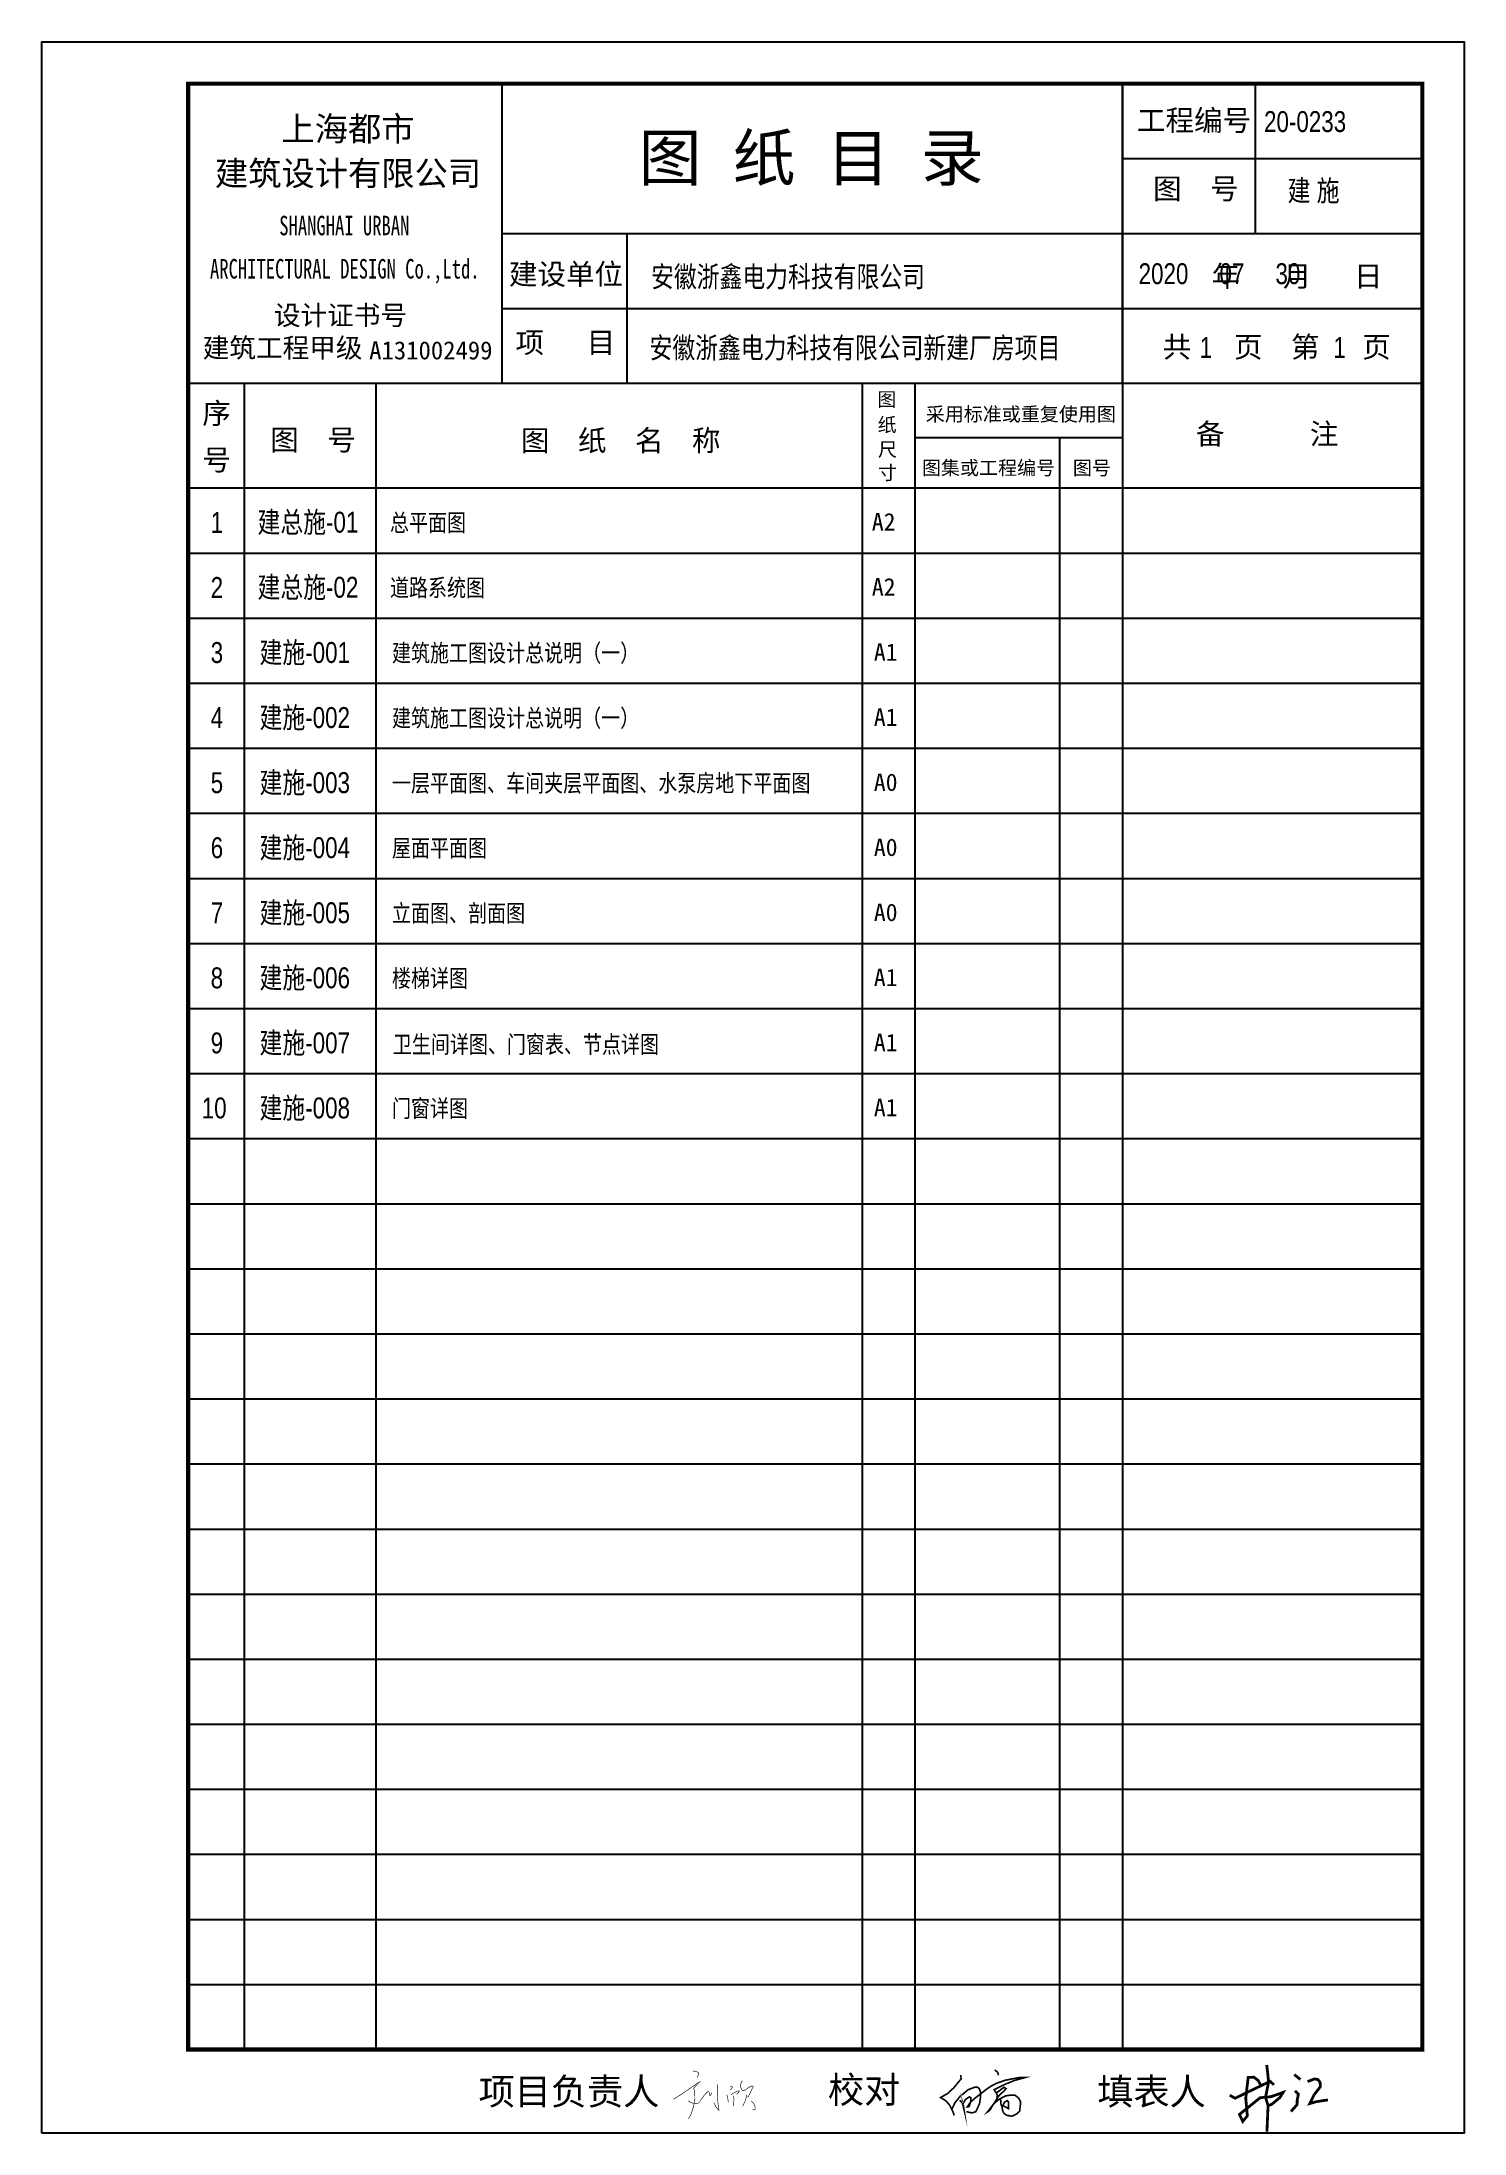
# Model space of a CAD drawing. Extents: x 409931 to 937299, y -508824 to 132289.
# Drawn here: x 571195 to 591595, y -58314 to -28314 of the extents above; entities that cross this region are included whole.
import ezdxf
from ezdxf.enums import TextEntityAlignment as Align

# ---------------------------------------------------------------- set-up
doc = ezdxf.new("R2010")
doc.units = 0
doc.header["$LTSCALE"] = 1500
doc.header["$MEASUREMENT"] = 0
for name, color, linetype in [('00-tk', 151, 'Continuous'), ('iicon', 7, 'Continuous'), ('PUB_TEXT', 7, 'Continuous'), ('签名', 1, 'Continuous')]:
    doc.layers.add(name, color=color, linetype=linetype)
doc.layers.add('功能名称', color=255, linetype='Continuous', lineweight=0)
doc.styles.add('-宋体', font='')
doc.styles.add('QQS', font='stylu.ttf')
doc.styles.add('T', font='simhei.ttf')
doc.styles.get('-宋体').set_extended_font_data('SimSun')

msp = doc.modelspace()

# ---------------------------------------------------------------- texts
at = {"layer": '00-tk', "style": 'T'}
for s, height, p in [('上海都市', 350, (575585.8, -29553.6)), ('工程编号', 300, (587719.9, -29434.8)), ('图 纸 目 录', 660, (582228.2, -29964.8)), ('建筑设计有限公司', 350, (575585.8, -30194.1)), ('图  号', 300, (587745.9, -30425.1)), ('建设单位', 300, (578712.5, -31640.7)), (' 年   月   日', 300, (589096.1, -31669.9)), ('设计证书号', 280, (575478.2, -32233.2)), ('建筑工程甲级', 280, (574647.3, -32698.2)), ('A131002499', 260, (576774.1, -32742)), ('项   目', 300, (578703.5, -32631.1)), (' 共   页  第   页', 300, (588804.6, -32686.3)), ('序', 300, (573701.2, -33635.9)), ('图', 200, (583314.5, -33445.4)), ('采用标准或重复使用图', 200, (585235.5, -33651.9)), ('图  号', 300, (575084.4, -34027.1)), ('图  纸  名  称', 300, (579497.4, -34027.1)), ('纸', 200, (583318.4, -33803.8)), ('备      注', 300, (588769.2, -33932.4)), ('号', 300, (573701.2, -34314)), ('尺', 200, (583323.6, -34165.5)), ('寸', 200, (583323.6, -34491.3)), ('图集或工程编号', 200, (584772.1, -34420.9)), ('图号', 200, (586255.3, -34429.7)), ('项目负责人', 380, (578754.7, -57710.2)), ('校对', 380, (582987.5, -57683.4)), ('填表人  ', 380, (587368.5, -57710.2))]:
    msp.add_text(s, height=height, dxfattribs=at).set_placement(p, align=Align.MIDDLE)
at = {"layer": '00-tk', "style": 'T', "width": 0.7}
for s, p in [('SHANGHAI URBAN', (574599.6, -31089.6)), ('ARCHITECTURAL DESIGN Co.,Ltd.', (573606.1, -31709.9))]:
    msp.add_text(s, height=280, dxfattribs=at).set_placement(p)
at = {"layer": 'PUB_TEXT', "style": '-宋体', "width": 0.8}
for s, p in [('总平面图', (576187.3, -35336.8)), ('道路系统图', (576187.3, -36270.1)), ('建筑施工图设计总说明（一）', (576216.4, -37205.8)), ('建筑施工图设计总说明（一）', (576216.4, -38139.1)), ('一层平面图、车间夹层平面图、水泵房地下平面图', (576216.4, -39072.5)), ('屋面平面图', (576216.4, -40005.8)), ('立面图、剖面图', (576216.4, -40939.1)), ('楼梯详图', (576216.4, -41872.5)), ('门窗详图', (576216.4, -43739.1))]:
    msp.add_text(s, height=250, dxfattribs=at).set_placement(p)
at = {"layer": 'PUB_TEXT', "color": 6, "style": '-宋体'}
for s, p in [('A2', (583098.9, -35324.6)), ('A2', (583098.9, -36257.9)), ('A1', (583127.9, -37193.6)), ('A1', (583127.9, -38127)), ('A0', (583127.9, -39060.3)), ('A0', (583127.9, -39993.6)), ('A0', (583127.9, -40927)), ('A1', (583127.9, -41860.3)), ('A1', (583127.9, -42793.6)), ('A1', (583127.9, -43727))]:
    msp.add_text(s, height=250, dxfattribs=at).set_placement(p)
at = {"layer": 'PUB_TEXT', "style": '-宋体', "width": 0.8}
msp.add_text('卫生间详图、门窗表、节点详图', height=250, dxfattribs=at).set_placement((578137.5, -42820.8), align=Align.CENTER)
at = {"layer": '功能名称', "style": 'QQS', "width": 0.8}
for s, p in [('20-0233', (588724.1, -29608.8)), ('建 施', (589062.6, -30599.4)), ('安徽浙鑫电力科技有限公司', (579932.6, -31833.5)), ('2020     07     30', (586925.2, -31790.5)), ('安徽浙鑫电力科技有限公司新建厂房项目', (579910.3, -32853.6)), ('1', (587802, -32847.8)), ('1', (589719.2, -32847.8)), ('1', (573616.4, -35358.4)), ('建总施-01', (574288.3, -35355.4)), ('2', (573616.4, -36291.7)), ('建总施-02', (574288.3, -36288.7)), ('建施-001', (574317.3, -37224.4)), ('3', (573616.4, -37225)), ('4', (573616.4, -38158.4)), ('建施-002', (574317.3, -38157.8)), ('5', (573616.4, -39091.7)), ('建施-003', (574317.3, -39091.1)), ('6', (573616.4, -40025)), ('建施-004', (574317.3, -40024.4)), ('7', (573616.4, -40958.4)), ('建施-005', (574317.3, -40957.8)), ('8', (573616.4, -41891.7)), ('建施-006', (574317.3, -41891.1)), ('9', (573616.4, -42825)), ('建施-007', (574317.3, -42824.4)), ('10', (573487.9, -43758.4)), ('建施-008', (574317.3, -43757.8))]:
    msp.add_text(s, height=300, dxfattribs=at).set_placement(p)

# ---------------------------------------------------------------- blocks, each defined once
blk = doc.blocks.new('A$C7C122B11')
at = {"layer": 'iicon', "color": 13, "const_width": 7.58}
for points in [[(244, 611), (279, 605)], [(279, 605), (315, 591)], [(321, 572), (298, 526)], [(315, 591), (321, 572)], [(0, 251), (101, 316)], [(101, 316), (199, 383)], [(199, 383), (301, 455)], [(322, 465), (255, 393)], [(255, 393), (267, 338)], [(267, 338), (270, 260)], [(301, 455), (344, 476)], [(331, 220), (382, 295)], [(382, 295), (411, 328)], [(411, 328), (434, 349)], [(434, 349), (448, 349)], [(448, 349), (455, 315)], [(455, 315), (462, 292)], [(462, 292), (485, 335)], [(554, 440), (553, 381)], [(553, 381), (555, 298)], [(555, 298), (561, 212)], [(674, 309), (686, 266)], [(686, 266), (692, 224)], [(718, 416), (741, 413)], [(745, 400), (719, 368)], [(726, 309), (755, 327)], [(741, 413), (745, 400)], [(755, 327), (790, 346)], [(756, 296), (765, 257)], [(790, 346), (817, 357)], [(826, 342), (799, 315)], [(817, 357), (835, 356)], [(835, 356), (826, 342)], [(858, 469), (850, 439)], [(850, 439), (850, 403)], [(850, 403), (863, 373)], [(872, 485), (858, 469)], [(863, 373), (876, 363)], [(876, 363), (897, 363)], [(897, 363), (924, 382)], [(921, 283), (909, 233)], [(923, 311), (921, 283)], [(924, 382), (974, 414)], [(951, 294), (937, 279)], [(971, 334), (951, 294)], [(991, 378), (971, 334)], [(974, 414), (997, 421)], [(1010, 411), (991, 378)], [(997, 421), (1010, 411)], [(180, 234), (214, 214)], [(220, 61), (189, 0)], [(214, 214), (249, 201)], [(254, 164), (220, 61)], [(249, 201), (284, 195)], [(270, 260), (254, 164)], [(284, 195), (312, 200)], [(312, 200), (331, 220)], [(535, 158), (509, 209)], [(575, 108), (535, 158)], [(561, 212), (572, 134)], [(572, 134), (575, 108)], [(692, 224), (692, 211)], [(762, 218), (762, 180)], [(762, 180), (763, 160)], [(765, 257), (762, 218)], [(892, 201), (876, 164)], [(909, 233), (892, 201)], [(980, 231), (1007, 207)], [(1033, 121), (1002, 119)], [(1007, 207), (1028, 171)], [(1028, 171), (1033, 146)], [(1033, 146), (1033, 121)]]:
    blk.add_lwpolyline(points, dxfattribs=at)
blk = doc.blocks.new('A$C2CD672AE')
at = {"layer": '签名', "const_width": 40}
for points in [[(540, 958), (551, 861), (567, 712), (523, 495), (559, 372), (543, 1)], [(10, 523), (86, 480), (394, 629), (590, 723), (643, 672)], [(462, 656), (414, 738), (355, 782), (274, 780), (253, 600), (239, 476), (251, 353), (262, 228), (197, 148), (148, 248), (316, 383), (446, 488), (600, 502), (775, 564), (727, 488), (613, 394), (559, 372)], [(945, 587), (994, 537), (977, 455), (975, 388), (887, 289)], [(935, 820), (1023, 749)], [(1126, 719), (1223, 757), (1271, 749), (1305, 711), (1309, 646), (1217, 526), (1158, 404), (1244, 429), (1358, 448), (1418, 455)]]:
    blk.add_lwpolyline(points, dxfattribs=at)
blk = doc.blocks.new('A$C3CB17D36')
at = {"const_width": 19.8}
for points in [[(484, 543), (520, 516), (530, 479)], [(80, 483), (82, 436), (-4, 331), (-78, 262), (-162, 214), (-96, 172), (-54, 122), (-14, 43), (0, 0)], [(-29, 73), (10, 153), (71, 228), (167, 307), (248, 338), (278, 337), (299, 321), (315, 280), (314, 213), (304, 143), (282, 94), (256, 43), (211, 30), (146, 45)], [(65, 180), (93, 156), (111, 112), (117, 72), (102, 134), (135, 190), (181, 222), (201, 209), (198, 167), (178, 105), (157, 102), (195, 158), (241, 200), (315, 257), (385, 312), (440, 349), (503, 383), (609, 420), (706, 439), (791, 454), (852, 454), (716, 416), (599, 368), (536, 337), (477, 307), (499, 274), (517, 240), (510, 196), (467, 131), (427, 62), (399, 43), (467, 131), (526, 187), (613, 233), (672, 242), (729, 240), (769, 207), (791, 169), (791, 122), (782, 49), (744, 16), (692, -10), (629, 1), (595, 23), (580, 54), (573, 98), (582, 119), (601, 157), (635, 177), (651, 159), (649, 129), (648, 81), (582, 119)], [(511, 204), (545, 247), (597, 293), (620, 321), (595, 337), (562, 312), (534, 290), (503, 269)], [(573, 98), (558, 138), (557, 178), (546, 198)]]:
    blk.add_lwpolyline(points, dxfattribs=at)

# ---------------------------------------------------------------- linework, layer by layer
at = {"layer": '00-tk'}
for p, q in [((588603.9, -31064.5), (588603.9, -28942.2)), ((586694.5, -29989.5), (590994.5, -29989.5)), ((577794.5, -31064.5), (590994.5, -31064.5)), ((579587.9, -33214.5), (579587.9, -31064.5)), ((577794.5, -32139.5), (590994.5, -32139.5)), ((574094.5, -33214.5), (574094.5, -57114.5)), ((575983.6, -33214.5), (575983.6, -57114.5)), ((582961, -33214.5), (582961, -57114.5)), ((583716.7, -33214.5), (583716.7, -57114.5)), ((586694.5, -33214.5), (586694.5, -57114.5)), ((583716.7, -33988.1), (586694.5, -33988.1)), ((585789.7, -33988.1), (585789.7, -57114.5)), ((573294.5, -34714.5), (590994.5, -34714.5)), ((573294.5, -35647.8), (590994.5, -35647.8)), ((573294.5, -36581.2), (590994.5, -36581.2)), ((573294.5, -37514.5), (590994.5, -37514.5)), ((573294.5, -38447.8), (590994.5, -38447.8)), ((573294.5, -39381.2), (590994.5, -39381.2)), ((573294.5, -40314.5), (590994.5, -40314.5)), ((573294.5, -41247.8), (590994.5, -41247.8)), ((573294.5, -42181.2), (590994.5, -42181.2)), ((573294.5, -43114.5), (590994.5, -43114.5)), ((573294.5, -44047.8), (590994.5, -44047.8)), ((573294.5, -44981.2), (590994.5, -44981.2)), ((573294.5, -45914.5), (590994.5, -45914.5)), ((573294.5, -46847.8), (590994.5, -46847.8)), ((573294.5, -47781.2), (590994.5, -47781.2)), ((573294.5, -48714.5), (590994.5, -48714.5)), ((573294.5, -49647.8), (590994.5, -49647.8)), ((573294.5, -50581.2), (590994.5, -50581.2)), ((573294.5, -51514.5), (590994.5, -51514.5)), ((573294.5, -52447.8), (590994.5, -52447.8)), ((573294.5, -53381.2), (590994.5, -53381.2)), ((573294.5, -54314.5), (590994.5, -54314.5)), ((573294.5, -55247.8), (590994.5, -55247.8)), ((573294.5, -56181.2), (590994.5, -56181.2))]:
    msp.add_line(p, q, dxfattribs=at)
msp.add_lwpolyline([(571194.5, -58314.5), (571194.5, -28314.5), (591594.5, -28314.5), (591594.5, -58314.5)], close=True, dxfattribs=at)
at = {"layer": '00-tk', "linetype": 'Continuous', "const_width": 60}
msp.add_lwpolyline([(590994.5, -28914.5), (573294.5, -28914.5), (573294.5, -57114.5), (590994.5, -57114.5), (590994.5, -28914.5)], dxfattribs=at)
at = {"layer": '00-tk', "const_width": 30}
for points in [[(577794.5, -33214.5), (577794.5, -28914.5)], [(586694.5, -33214.5), (586694.5, -28914.5)], [(573294.5, -33214.5), (590994.5, -33214.5)]]:
    msp.add_lwpolyline(points, dxfattribs=at)

# ---------------------------------------------------------------- block references
at = {"xscale": 1.132661029929295, "yscale": 1.132661029987503, "zscale": 1.132661029967055}
msp.add_blockref('A$C7C122B11', (580255.3, -58112.9), dxfattribs=at)
at = {"layer": '00-tk', "xscale": 1.199999999953434, "yscale": 1.200000000011642, "zscale": 1.2}
msp.add_blockref('A$C3CB17D36', (584280, -58059.6), dxfattribs=at)
at = {"layer": '签名'}
msp.add_blockref('A$C2CD672AE', (588222.8, -58293.6), dxfattribs=at)

msp.set_redraw_order([(e.dxf.handle, doc.entitydb.next_handle()) for e in msp.query("TEXT MTEXT ATTDEF DIMENSION ARC_DIMENSION")])  # texts and dimensions are drawn at this point

doc.saveas('drawing.dxf')
